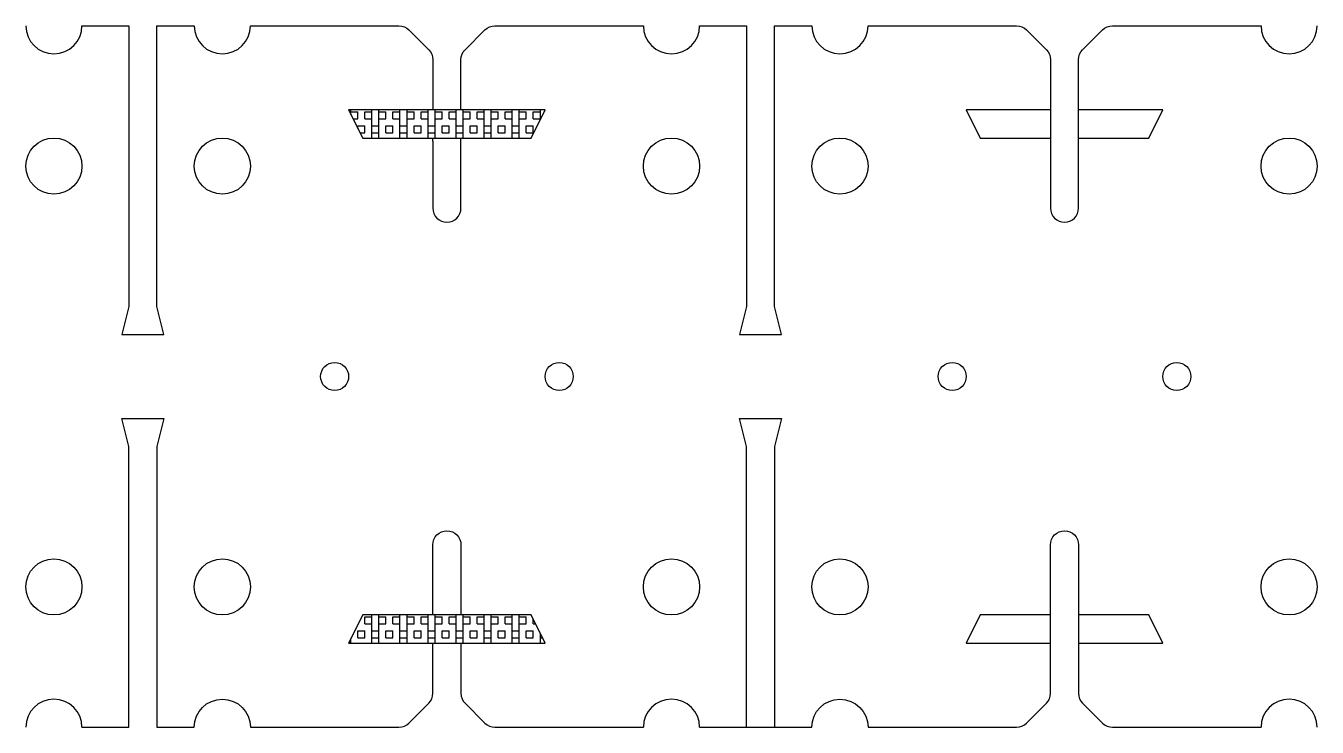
# Model space of a CAD drawing. Header units: inches. Extents: x 0 to 270, y 106 to 215.
# Drawn here: x 99.67 to 145.67, y 180.32 to 205.32 of the extents above; entities that cross this region are included whole.
import ezdxf

# ---------------------------------------------------------------- set-up
doc = ezdxf.new("R2010")
doc.units = ezdxf.units.IN
doc.header["$MEASUREMENT"] = 0

msp = doc.modelspace()

# ---------------------------------------------------------------- hatches: boundary and pattern name
h = msp.add_hatch()
h.set_pattern_fill('BOX', color=256)
h.paths.add_polyline_path([(111.17258, 202.31842), (111.67258, 201.31842), (117.67258, 201.31842), (118.17258, 202.31842)])
h.paths.add_polyline_path([(118.17258, 183.31842), (117.67258, 184.31842), (111.67258, 184.31842), (111.17258, 183.31842)])

# ---------------------------------------------------------------- linework, layer by layer
for p, q in [((101.67258, 205.31842), (103.34186, 205.31842)), ((104.34186, 205.31842), (105.67258, 205.31842)), ((107.67258, 205.31842), (112.96547, 205.31842)), ((116.37968, 205.31842), (121.67258, 205.31842)), ((123.67258, 205.31842), (125.34186, 205.31842)), ((126.34186, 205.31842), (127.67258, 205.31842)), ((129.67258, 205.31842), (134.96547, 205.31842)), ((138.37968, 205.31842), (143.67258, 205.31842)), ((114.17258, 201.21039), (114.17258, 201.31842)), ((115.17258, 201.21039), (115.17258, 201.31842)), ((101.67258, 180.31842), (103.34186, 180.31842)), ((104.34186, 180.31842), (105.67258, 180.31842)), ((107.67258, 180.31842), (112.96547, 180.31842)), ((116.37968, 180.31842), (121.67258, 180.31842)), ((123.67258, 180.31842), (125.34186, 180.31842)), ((123.67258, 180.31842), (127.67258, 180.31842)), ((126.34186, 180.31842), (127.67258, 180.31842)), ((129.67258, 180.31842), (134.96547, 180.31842)), ((129.67258, 180.31842), (134.96547, 180.31842)), ((138.37968, 180.31842), (143.67258, 180.31842)), ((138.37968, 180.31842), (143.67258, 180.31842))]:
    msp.add_line(p, q)
for points in [[(101.67258, 205.31842), (101.67258, 205.31842), (103.34186, 205.31842), (103.34186, 195.31842), (103.09186, 194.31842), (104.59186, 194.31842), (104.34186, 195.31842), (104.34186, 205.31842), (105.67258, 205.31842)], [(123.67258, 205.31842), (123.67258, 205.31842), (125.34186, 205.31842), (125.34186, 195.31842), (125.09186, 194.31842), (126.59186, 194.31842), (126.34186, 195.31842), (126.34186, 205.31842), (127.67258, 205.31842)], [(136.17258, 202.31842), (133.17258, 202.31842), (133.67258, 201.31842), (136.17258, 201.31842)], [(137.17258, 201.31842), (139.67258, 201.31842), (140.17258, 202.31842), (137.17258, 202.31842)], [(101.67258, 180.31842), (101.67258, 180.31842), (103.34186, 180.31842), (103.34186, 190.31842), (103.09186, 191.31842), (104.59186, 191.31842), (104.34186, 190.31842), (104.34186, 180.31842), (105.67258, 180.31842)], [(123.67258, 180.31842), (123.67258, 180.31842), (125.34186, 180.31842), (125.34186, 190.31842), (125.09186, 191.31842), (126.59186, 191.31842), (126.34186, 190.31842), (126.34186, 180.31842), (127.67258, 180.31842)], [(136.17258, 184.31842), (133.67258, 184.31842), (133.17258, 183.31842), (136.17258, 183.31842)], [(137.17258, 183.31842), (140.17258, 183.31842), (139.67258, 184.31842), (137.17258, 184.31842)]]:
    msp.add_lwpolyline(points)
for points in [[(105.67258, 205.31842), (105.67258, 205.31842, 1), (107.67258, 205.31842), (112.96547, 205.31842, -0.19891237), (113.31902, 205.17198), (114.02613, 204.46487, -0.19891237), (114.17258, 204.11132), (114.17258, 202.31842)], [(115.17258, 202.31842), (115.17258, 204.11132, -0.19891237), (115.31902, 204.46487), (116.02613, 205.17198, -0.19891237), (116.37968, 205.31842), (121.67258, 205.31842)], [(127.67258, 205.31842, 1), (129.67258, 205.31842), (134.96547, 205.31842, -0.19891237), (135.31902, 205.17198), (136.02613, 204.46487, -0.19891237), (136.17258, 204.11132), (136.17258, 198.81842, 0.41421356), (136.67258, 198.31842, 0.41421356), (137.17258, 198.81842), (137.17258, 204.11132, -0.19891237), (137.31902, 204.46487), (138.02613, 205.17198, -0.19891237), (138.37968, 205.31842), (143.67258, 205.31842)], [(114.17258, 201.21039), (114.17258, 198.81842, 0.41421356), (114.67258, 198.31842, 0.41421356), (115.17258, 198.81842), (115.17258, 201.21039)], [(114.17258, 184.31842), (114.17258, 186.81842, -0.41421356), (114.67258, 187.31842, -0.41421356), (115.17258, 186.81842), (115.17258, 184.31842)], [(127.67258, 180.31842, -1), (129.67258, 180.31842), (134.96547, 180.31842, 0.19891237), (135.31902, 180.46487), (136.02613, 181.17198, 0.19891237), (136.17258, 181.52553), (136.17258, 186.81842, -0.41421356), (136.67258, 187.31842, -0.41421356), (137.17258, 186.81842), (137.17258, 181.52553, 0.19891237), (137.31902, 181.17198), (138.02613, 180.46487, 0.19891237), (138.37968, 180.31842), (143.67258, 180.31842)], [(105.67258, 180.31842, -1), (107.67258, 180.31842), (112.96547, 180.31842, 0.19891237), (113.31902, 180.46487), (114.02613, 181.17198, 0.19891237), (114.17258, 181.52553), (114.17258, 183.31842)], [(115.17258, 183.31842), (115.17258, 181.52553, 0.19891237), (115.31902, 181.17198), (116.02613, 180.46487, 0.19891237), (116.37968, 180.31842), (121.67258, 180.31842)]]:
    msp.add_lwpolyline(points, format="xyb")
for points in [[(118.17258, 202.31842), (111.17258, 202.31842), (111.67258, 201.31842), (117.67258, 201.31842)], [(111.17258, 183.31842), (118.17258, 183.31842), (117.67258, 184.31842), (111.67258, 184.31842)]]:
    msp.add_lwpolyline(points, close=True)
for centre, radius in [((100.67258, 200.31842), 1), ((106.67258, 200.31842), 1), ((122.67258, 200.31842), 1), ((128.67258, 200.31842), 1), ((144.67258, 200.31842), 1), ((110.67258, 192.81842), 0.5), ((118.67258, 192.81842), 0.5), ((132.67258, 192.81842), 0.5), ((140.67258, 192.81842), 0.5), ((100.67258, 185.31842), 1), ((106.67258, 185.31842), 1), ((122.67258, 185.31842), 1), ((128.67258, 185.31842), 1), ((144.67258, 185.31842), 1)]:
    msp.add_circle(centre, radius)
for centre, start, end in [((100.67258, 205.31842), 180, 0), ((122.67258, 205.31842), 180, 0), ((144.67258, 205.31842), 180, 0), ((100.67258, 180.31842), 0, 180), ((122.67258, 180.31842), 0, 180), ((144.67258, 180.31842), 0, 180)]:
    msp.add_arc(centre, 1, start, end)

doc.saveas('drawing.dxf')
